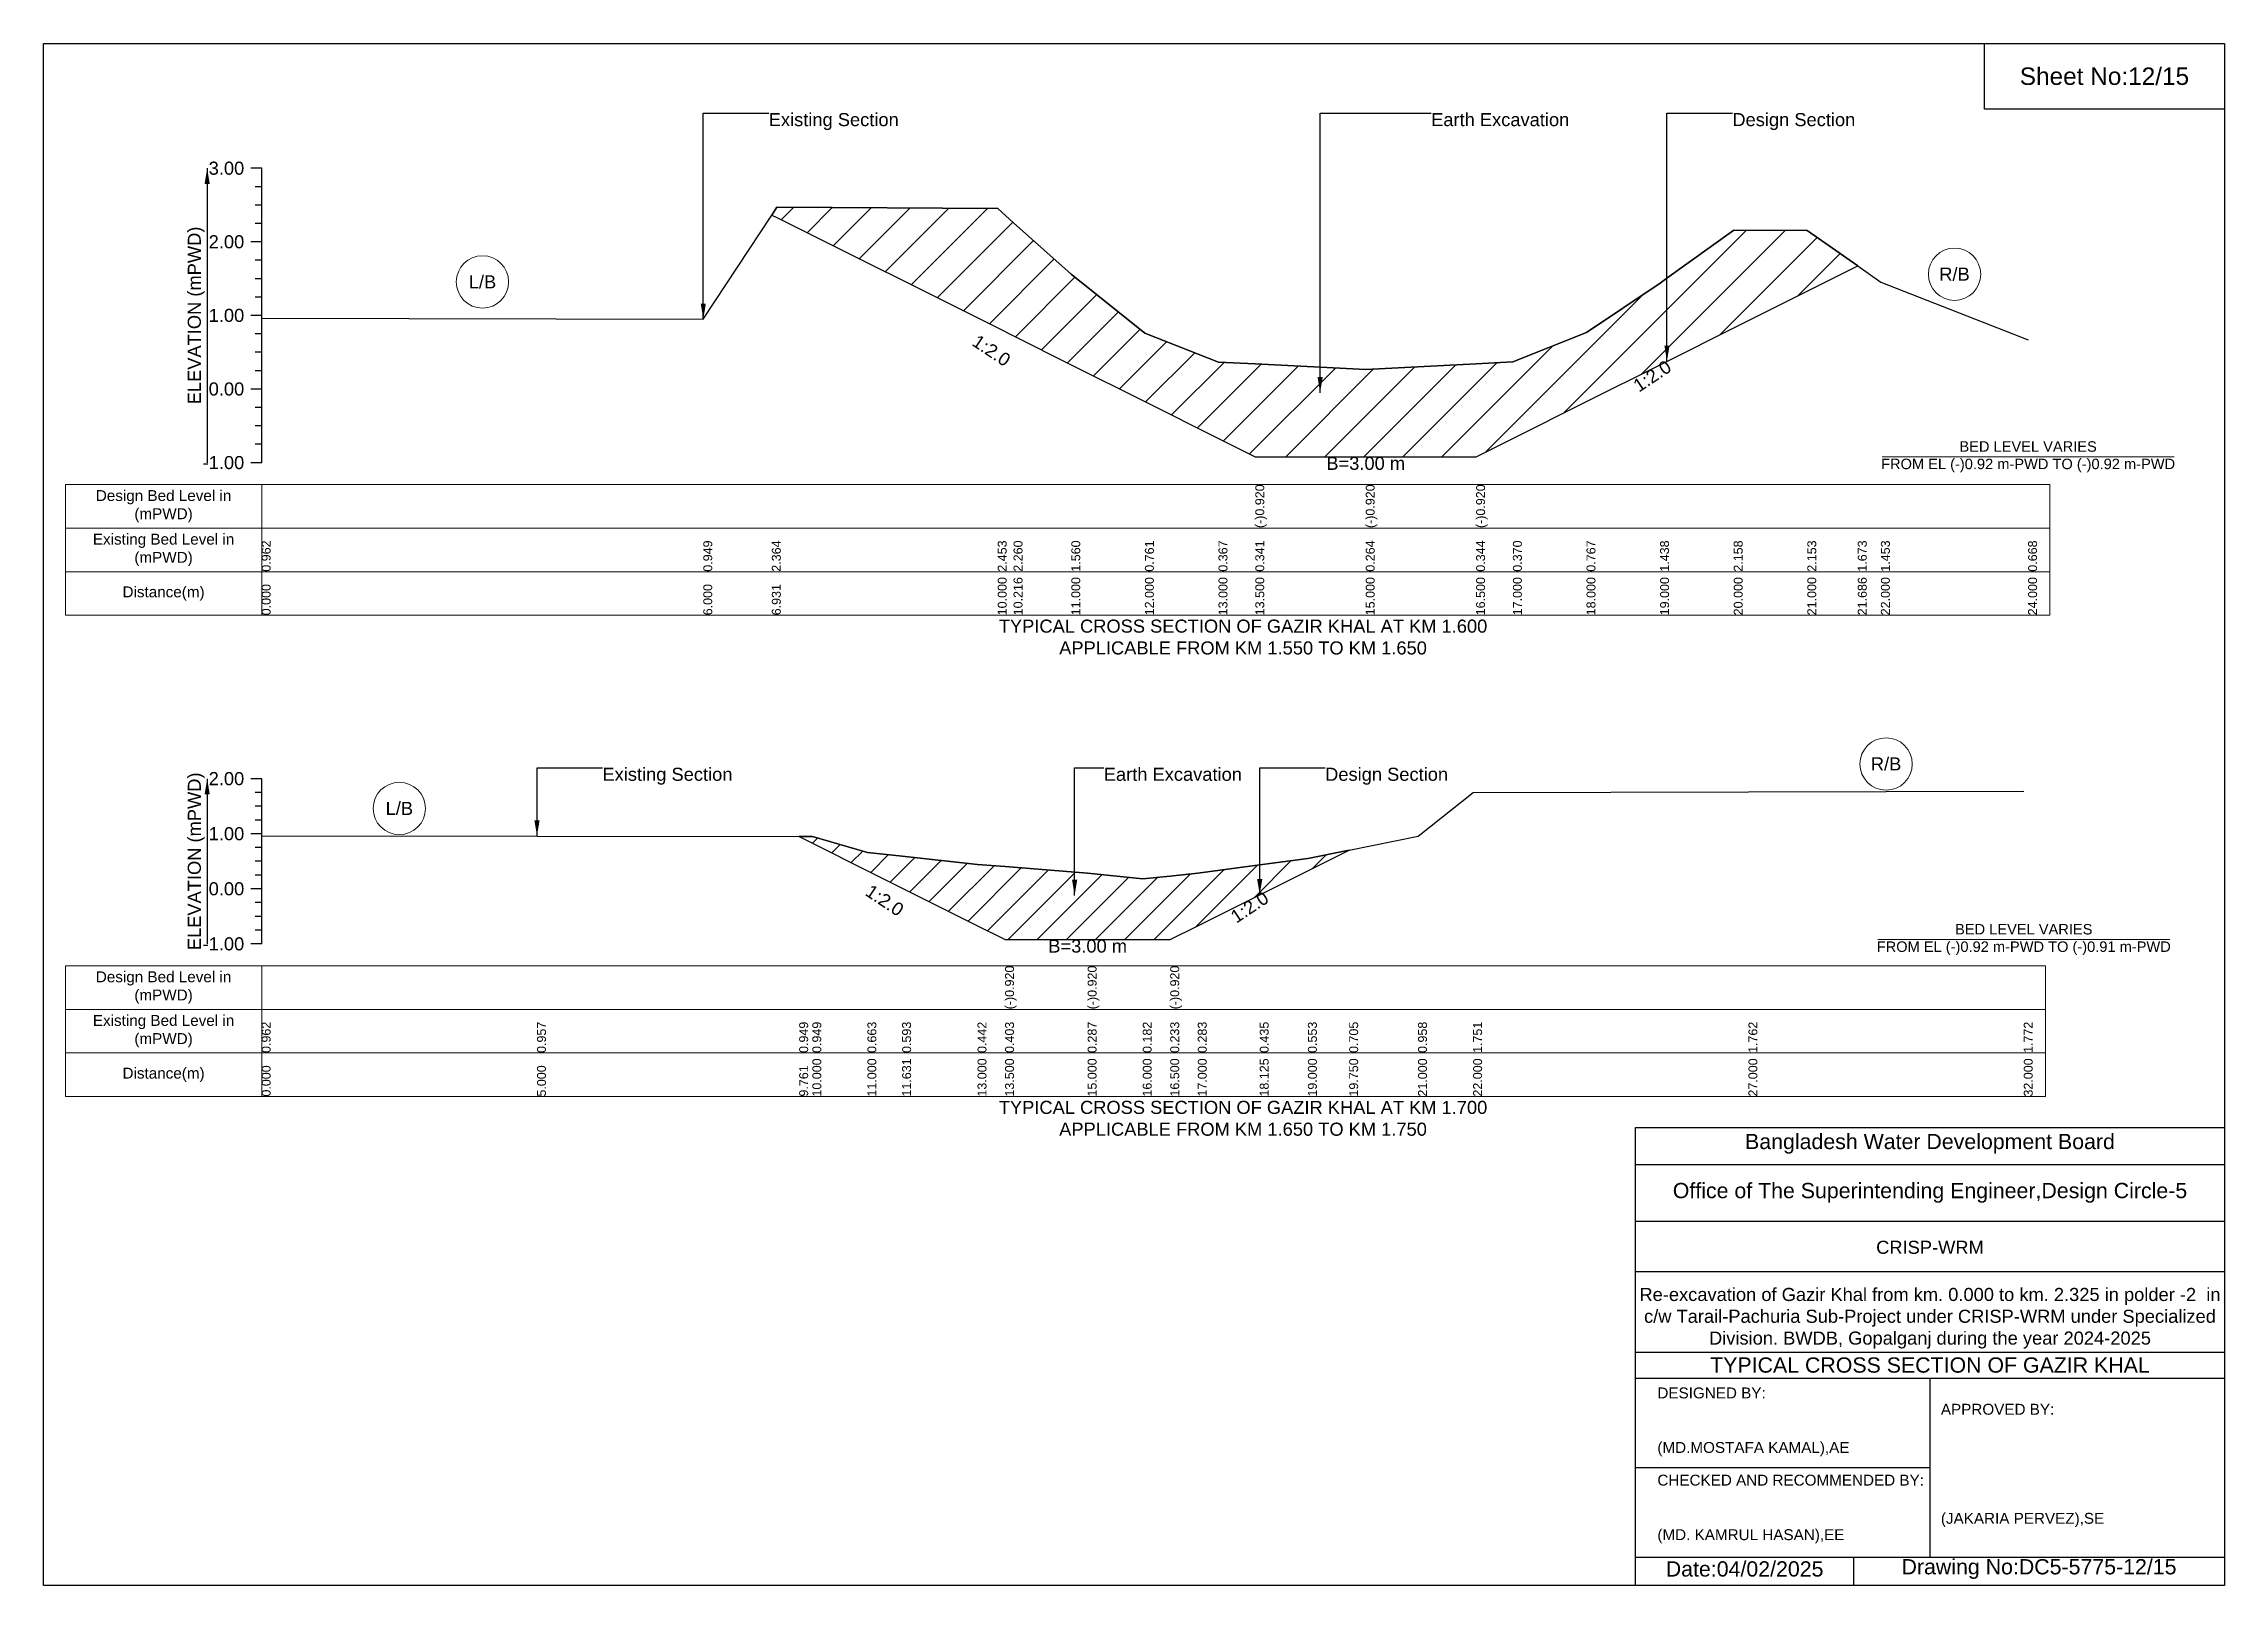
# Model space of a CAD drawing. Header units: inches. Extents: x 91000 to 258000, y -5656 to 9994.
# Drawn here: x 210000 to 218000, y -5656 to 0 of the extents above; entities that cross this region are included whole.
import ezdxf

# ---------------------------------------------------------------- set-up
doc = ezdxf.new("R2010")
doc.units = ezdxf.units.IN
doc.header["$LTSCALE"] = 7
doc.header["$MEASUREMENT"] = 0
for name, color, linetype, lineweight in [('Cross section Data Border', 7, 'Continuous', 9), ('Cross Section Labels', 7, 'Continuous', 9), ('Existing_Bed_Level for Xsection', 7, 'Continuous', 25)]:
    doc.layers.add(name, color=color, linetype=linetype, lineweight=lineweight)
doc.styles.get("Standard").update_dxf_attribs({"font": 'arial.ttf'})
doc.dimstyles.get("Standard").update_dxf_attribs({"dimtxt": 0.18, "dimasz": 0.18, "dimexe": 0.18, "dimexo": 0.0625, "dimgap": 0.09, "dimtad": 0, "dimtih": 1, "dimtoh": 1, "dimdec": 4, "dimzin": 0, "dimdsep": 46, "dimtxsty": 'Standard', "dimcen": 0.09, "dimadec": 0, "dimazin": 0, "dimtfac": 1, "dimtdec": 4, "dimtofl": 0, "dimtmove": 0, "dimatfit": 3, "dimfxl": 1, "dimtolj": 1, "dimtzin": 0, "dimarcsym": 0})

msp = doc.modelspace()

# ---------------------------------------------------------------- texts
at = {"attachment_point": 5}
for s, insert, char_height in [('Sheet No:12/15', (217560, -120), 64), ('Bangladesh Water Development Board', (216920, -4036), 56), ('Office of The Superintending Engineer,Design Circle-5', (216920, -4216), 56)]:
    msp.add_mtext(s, dxfattribs=dict(at, insert=insert, char_height=char_height))
for s, insert, char_height, width, attachment_point in [('CRISP-WRM', (216920, -4416), 48, 2240, 5), ('Re-excavation of Gazir Khal from km. 0.000 to km. 2.325 in polder -2  in c/w Tarail-Pachuria Sub-Project under CRISP-WRM under Specialized Division. BWDB, Gopalganj during the year 2024-2025', (216920, -4676), 48, 2160, 5), ('TYPICAL CROSS SECTION OF GAZIR KHAL', (216920, -4848), 56, 2240, 5), ('DESIGNED BY:^J^J^J(MD.MOSTAFA KAMAL),AE', (215920, -5056), 40, 1120, 4), ('APPROVED BY:^J^J^J^J^J^J(JAKARIA PERVEZ),SE', (216960, -5216), 40, 1120, 4), ('CHECKED AND RECOMMENDED BY:^J^J^J(MD. KAMRUL HASAN),EE', (215920, -5376), 40, 1120, 4), ('Date:04/02/2025', (216240, -5596), 56, 1120, 5), ('Drawing No:DC5-5775-12/15', (217320, -5596), 56, 1760, 5)]:
    msp.add_mtext(s, dxfattribs=dict(insert=insert, char_height=char_height, width=width, attachment_point=attachment_point))
at = {"layer": 'Cross section Data Border', "char_height": 40, "width": 640, "attachment_point": 5}
for s, insert in [('Design Bed Level in (mPWD)', (210440, -1697.3)), ('Existing Bed Level in (mPWD)', (210440, -1857.3)), ('Distance(m)', (210440, -2017.3)), ('Design Bed Level in (mPWD)', (210440, -3462.8)), ('Existing Bed Level in (mPWD)', (210440, -3622.8)), ('Distance(m)', (210440, -3782.8))]:
    msp.add_mtext(s, dxfattribs=dict(at, insert=insert))
at = {"layer": 'Cross Section Labels'}
for s, insert, char_height, attachment_point in [('Existing Section', (212660, -254.8), 48, 1), ('Earth Excavation', (215090, -254.8), 48, 1), ('Design Section', (216195.1, -254.8), 48, 1), ('L/B', (211610, -874.3), 48, 5), ('R/B', (217010, -845.9), 48, 5), ('B=3.00 m', (214850, -1515.7), 48, 2), ('BED LEVEL VARIES ^JFROM EL (-)0.92 m-PWD TO (-)0.92 m-PWD', (217280, -1515.7), 38.4, 5), ('TYPICAL CROSS SECTION OF GAZIR KHAL AT KM 1.600^JAPPLICABLE FROM KM 1.550 TO KM 1.650', (214400, -2177.3), 48, 5), ('R/B', (216759, -2642.8), 48, 5), ('Existing Section', (212050, -2656.4), 48, 1), ('Earth Excavation', (213889.1, -2656.4), 48, 1), ('Design Section', (214701.2, -2656.4), 48, 1), ('L/B', (211305, -2805.9), 48, 5), ('BED LEVEL VARIES ^JFROM EL (-)0.92 m-PWD TO (-)0.91 m-PWD', (217264, -3286.6), 38.4, 5), ('B=3.00 m', (213830, -3286.6), 48, 2), ('TYPICAL CROSS SECTION OF GAZIR KHAL AT KM 1.700^JAPPLICABLE FROM KM 1.650 TO KM 1.750', (214400, -3942.8), 48, 5)]:
    msp.add_mtext(s, dxfattribs=dict(at, insert=insert, char_height=char_height, attachment_point=attachment_point))
at = {"layer": 'Cross Section Labels', "char_height": 48, "attachment_point": 2}
for insert, rotation in [((213490.7, -1106), 326.30993), ((215887.6, -1199.4), 33.69007), ((213098.9, -3123), 326.30993), ((214410.7, -3147.8), 33.69007)]:
    msp.add_mtext('1:2.0', dxfattribs=dict(at, insert=insert, rotation=rotation))
at = {"layer": 'Existing_Bed_Level for Xsection', "char_height": 48, "attachment_point": 6}
for s, insert in [('3.00', (210736, -457.3)), ('2.00', (210736, -727.3)), ('1.00', (210736, -997.3)), ('0.00', (210736, -1267.3)), ('-1.00', (210736, -1537.3)), ('2.00', (210736, -2696.8)), ('1.00', (210736, -2898.8)), ('0.00', (210736, -3100.8)), ('-1.00', (210736, -3302.8))]:
    msp.add_mtext(s, dxfattribs=dict(at, insert=insert))
at = {"layer": 'Existing_Bed_Level for Xsection', "rotation": 90}
for s, insert, char_height, attachment_point in [('ELEVATION (mPWD)', (210560, -997.3), 48, 5), ('(-)0.920', (214445, -1777.3), 32.8, 1), ('(-)0.920', (214850, -1777.3), 32.8, 1), ('(-)0.920', (215255, -1777.3), 32.8, 1), ('0.962', (210800, -1937.3), 32.8, 1), ('0.949', (212420, -1937.3), 32.8, 1), ('2.364', (212671.4, -1937.3), 32.8, 1), ('2.453', (213500, -1937.3), 32.8, 1), ('2.260', (213558.2, -1937.3), 32.8, 1), ('1.560', (213770, -1937.3), 32.8, 1), ('0.761', (214040, -1937.3), 32.8, 1), ('0.367', (214310, -1937.3), 32.8, 1), ('0.341', (214445, -1937.3), 32.8, 1), ('0.264', (214850, -1937.3), 32.8, 1), ('0.344', (215255, -1937.3), 32.8, 1), ('0.370', (215390, -1937.3), 32.8, 1), ('0.767', (215660, -1937.3), 32.8, 1), ('1.438', (215930, -1937.3), 32.8, 1), ('2.158', (216200, -1937.3), 32.8, 1), ('2.153', (216470, -1937.3), 32.8, 1), ('1.673', (216655.2, -1937.3), 32.8, 1), ('1.453', (216740, -1937.3), 32.8, 1), ('0.668', (217280, -1937.3), 32.8, 1), ('0.000', (210800, -2097.3), 32.8, 1), ('6.000', (212420, -2097.3), 32.8, 1), ('6.931', (212671.4, -2097.3), 32.8, 1), ('10.000', (213500, -2097.3), 32.8, 1), ('10.216', (213558.2, -2097.3), 32.8, 1), ('11.000', (213770, -2097.3), 32.8, 1), ('12.000', (214040, -2097.3), 32.8, 1), ('13.000', (214310, -2097.3), 32.8, 1), ('13.500', (214445, -2097.3), 32.8, 1), ('15.000', (214850, -2097.3), 32.8, 1), ('16.500', (215255, -2097.3), 32.8, 1), ('17.000', (215390, -2097.3), 32.8, 1), ('18.000', (215660, -2097.3), 32.8, 1), ('19.000', (215930, -2097.3), 32.8, 1), ('20.000', (216200, -2097.3), 32.8, 1), ('21.000', (216470, -2097.3), 32.8, 1), ('21.686', (216655.2, -2097.3), 32.8, 1), ('22.000', (216740, -2097.3), 32.8, 1), ('24.000', (217280, -2097.3), 32.8, 1), ('ELEVATION (mPWD)', (210560, -2999.8), 48, 5), ('(-)0.920', (213527, -3542.8), 32.8, 1), ('(-)0.920', (213830, -3542.8), 32.8, 1), ('(-)0.920', (214133, -3542.8), 32.8, 1), ('0.962', (210800, -3702.8), 32.8, 1), ('0.957', (211810, -3702.8), 32.8, 1), ('0.949', (212771.8, -3702.8), 32.8, 1), ('0.949', (212820, -3702.8), 32.8, 1), ('0.663', (213022, -3702.8), 32.8, 1), ('0.593', (213149.4, -3702.8), 32.8, 1), ('0.442', (213426, -3702.8), 32.8, 1), ('0.403', (213527, -3702.8), 32.8, 1), ('0.287', (213830, -3702.8), 32.8, 1), ('0.182', (214032, -3702.8), 32.8, 1), ('0.233', (214133, -3702.8), 32.8, 1), ('0.283', (214234, -3702.8), 32.8, 1), ('0.435', (214461.2, -3702.8), 32.8, 1), ('0.553', (214638, -3702.8), 32.8, 1), ('0.705', (214789.4, -3702.8), 32.8, 1), ('0.958', (215042, -3702.8), 32.8, 1), ('1.751', (215244, -3702.8), 32.8, 1), ('1.762', (216254, -3702.8), 32.8, 1), ('1.772', (217264, -3702.8), 32.8, 1), ('0.000', (210800, -3862.8), 32.8, 1), ('5.000', (211810, -3862.8), 32.8, 1), ('9.761', (212771.8, -3862.8), 32.8, 1), ('10.000', (212820, -3862.8), 32.8, 1), ('11.000', (213022, -3862.8), 32.8, 1), ('11.631', (213149.4, -3862.8), 32.8, 1), ('13.000', (213426, -3862.8), 32.8, 1), ('13.500', (213527, -3862.8), 32.8, 1), ('15.000', (213830, -3862.8), 32.8, 1), ('16.000', (214032, -3862.8), 32.8, 1), ('16.500', (214133, -3862.8), 32.8, 1), ('17.000', (214234, -3862.8), 32.8, 1), ('18.125', (214461.2, -3862.8), 32.8, 1), ('19.000', (214638, -3862.8), 32.8, 1), ('19.750', (214789.4, -3862.8), 32.8, 1), ('21.000', (215042, -3862.8), 32.8, 1), ('22.000', (215244, -3862.8), 32.8, 1), ('27.000', (216254, -3862.8), 32.8, 1), ('32.000', (217264, -3862.8), 32.8, 1)]:
    msp.add_mtext(s, dxfattribs=dict(at, insert=insert, char_height=char_height, attachment_point=attachment_point))

# ---------------------------------------------------------------- hatches: boundary and pattern name
at = {"layer": 'Existing_Bed_Level for Xsection'}
h = msp.add_hatch(dxfattribs=at)
h.set_pattern_fill('ANSI31', color=256, scale=810, style=0)
h.paths.add_polyline_path([(212671.4, -628.9), (212690, -638.2), (213500, -1043.2), (213558.2, -1072.3), (213770, -1178.2), (214040, -1313.2), (214310, -1448.2), (214445, -1515.7), (214850, -1515.7), (215255, -1515.7), (215390, -1448.2), (215660, -1313.2), (215930, -1178.2), (215955.1, -1165.6), (216200, -1043.2), (216470, -908.2), (216655.2, -815.6), (216470, -686), (216200, -684.6), (215955.1, -861), (215930, -879), (215660, -1060.2), (215390, -1167.4), (215255, -1174.5), (214850, -1196), (214445, -1175.1), (214310, -1168.2), (214040, -1061.8), (213770, -846.1), (213558.2, -657), (213500, -605), (212690, -600.6)])
h = msp.add_hatch(dxfattribs=at)
h.set_pattern_fill('ANSI31', color=256, scale=606, style=0)
h.paths.add_polyline_path([(212771.8, -2909), (212820, -2933.1), (213022, -3034.1), (213149.4, -3097.8), (213426, -3236.1), (213527, -3286.6), (213830, -3286.6), (214032, -3286.6), (214133, -3286.6), (214234, -3236.1), (214461.2, -3122.5), (214638, -3034.1), (214789.4, -2958.4), (214638, -2989.1), (214461.2, -3012.9), (214234, -3043.6), (214133, -3053.8), (214032, -3064), (213830, -3042.8), (213527, -3019.3), (213426, -3011.5), (213149.4, -2980.9), (213022, -2966.8), (212820, -2909.1)])

# ---------------------------------------------------------------- linework, layer by layer
for points in [[(210000, 0), (218000, 0), (218000, -5656), (210000, -5656)], [(217120, 0), (218000, 0), (218000, -240), (217120, -240)]]:
    msp.add_lwpolyline(points, close=True)
for points in [[(215840, -5656), (215840, -3976), (218000, -3976)], [(215840, -4112), (218000, -4112)], [(215840, -4320), (218000, -4320)], [(215840, -4504), (218000, -4504)], [(215840, -4800), (218000, -4800)], [(215840, -4896), (218000, -4896)], [(216920, -4896), (216920, -5552)], [(215840, -5224), (216920, -5224)], [(215840, -5552), (218000, -5552)], [(216640, -5552), (216640, -5656)]]:
    msp.add_lwpolyline(points)
at = {"layer": 'Cross section Data Border'}
for points in [[(210080, -1617.3), (217360, -1617.3), (217360, -2097.3), (210080, -2097.3)], [(210080, -3382.8), (217344, -3382.8), (217344, -3862.8), (210080, -3862.8)]]:
    msp.add_lwpolyline(points, close=True, dxfattribs=at)
for points in [[(210800, -1617.3), (210800, -2097.3)], [(210080, -1777.3), (217360, -1777.3)], [(210080, -1937.3), (217360, -1937.3)], [(210800, -3382.8), (210800, -3862.8)], [(210080, -3542.8), (217344, -3542.8)], [(210080, -3702.8), (217344, -3702.8)]]:
    msp.add_lwpolyline(points, dxfattribs=at)
at = {"layer": 'Cross Section Labels'}
for points in [[(216744.2, -1515.7), (217815.8, -1515.7)], [(216728.2, -3286.6), (217799.8, -3286.6)]]:
    msp.add_lwpolyline(points, dxfattribs=at)
for centre in [(211610, -874.3), (217010, -845.9), (216759, -2642.8), (211305, -2805.9)]:
    msp.add_circle(centre, 96, dxfattribs=at)
at = {"layer": 'Existing_Bed_Level for Xsection'}
for points in [[(210800, -457.3), (210760, -457.3)], [(210800, -1537.3), (210800, -1267.3), (210800, -997.3), (210800, -727.3), (210800, -457.3)], [(210800, -524.8), (210776, -524.8)], [(210800, -592.3), (210776, -592.3)], [(210800, -1007.5), (212420, -1011), (212671.4, -628.9), (212690, -600.6), (213500, -605), (213558.2, -657), (213770, -846.1), (214040, -1061.8), (214310, -1168.2), (214445, -1175.1), (214445, -1175.1), (214850, -1196), (214850, -1196), (215255, -1174.5), (215255, -1174.5), (215390, -1167.4), (215660, -1060.2), (215930, -879), (215955.1, -861), (216200, -684.6), (216470, -686), (216655.2, -815.6), (216740, -875), (217280, -1086.9)], [(210800, -659.8), (210776, -659.8)], [(210800, -727.3), (210760, -727.3)], [(210800, -794.8), (210776, -794.8)], [(210800, -862.3), (210776, -862.3)], [(210800, -929.8), (210776, -929.8)], [(210800, -997.3), (210760, -997.3)], [(210800, -1064.8), (210776, -1064.8)], [(210800, -1132.3), (210776, -1132.3)], [(210800, -1199.8), (210776, -1199.8)], [(210800, -1267.3), (210760, -1267.3)], [(210800, -1334.8), (210776, -1334.8)], [(210800, -1402.3), (210776, -1402.3)], [(210800, -1469.8), (210776, -1469.8)], [(210800, -1537.3), (210760, -1537.3)], [(210800, -2696.8), (210760, -2696.8)], [(210800, -3302.8), (210800, -3100.8), (210800, -2898.8), (210800, -2696.8)], [(210800, -2747.3), (210776, -2747.3)], [(210800, -2797.8), (210776, -2797.8)], [(210800, -2906.4), (211810, -2907.4), (212771.8, -2909), (212820, -2909.1), (213022, -2966.8), (213149.4, -2980.9), (213426, -3011.5), (213527, -3019.3), (213527, -3019.3), (213830, -3042.8), (213830, -3042.8), (214032, -3064), (214133, -3053.8), (214133, -3053.8), (214234, -3043.6), (214461.2, -3012.9), (214638, -2989.1), (214789.4, -2958.4), (215042, -2907.2), (215244, -2747.1), (216254, -2744.8), (217264, -2742.8)], [(210800, -2848.3), (210776, -2848.3)], [(210800, -2898.8), (210760, -2898.8)], [(210800, -2949.3), (210776, -2949.3)], [(210800, -2999.8), (210776, -2999.8)], [(210800, -3100.8), (210760, -3100.8)], [(210800, -3050.3), (210776, -3050.3)], [(210800, -3151.3), (210776, -3151.3)], [(210800, -3201.8), (210776, -3201.8)], [(210800, -3252.3), (210776, -3252.3)], [(210800, -3302.8), (210760, -3302.8)]]:
    msp.add_lwpolyline(points, dxfattribs=at)
for points in [[(212671.4, -628.9), (212671.4, -628.9), (212690, -638.2), (213500, -1043.2), (213558.2, -1072.3), (213770, -1178.2), (214040, -1313.2), (214310, -1448.2), (214445, -1515.7), (214445, -1515.7), (214850, -1515.7), (214850, -1515.7), (215255, -1515.7), (215255, -1515.7), (215390, -1448.2), (215660, -1313.2), (215930, -1178.2), (215955.1, -1165.6), (216200, -1043.2), (216470, -908.2), (216655.2, -815.6), (216470, -686), (216200, -684.6), (215955.1, -861), (215930, -879), (215660, -1060.2), (215390, -1167.4), (215255, -1174.5), (215255, -1174.5), (214850, -1196), (214850, -1196), (214445, -1175.1), (214445, -1175.1), (214310, -1168.2), (214040, -1061.8), (213770, -846.1), (213558.2, -657), (213500, -605), (212690, -600.6), (212671.4, -628.9)], [(212771.8, -2909), (212820, -2933.1), (213022, -3034.1), (213149.4, -3097.8), (213426, -3236.1), (213527, -3286.6), (213527, -3286.6), (213830, -3286.6), (213830, -3286.6), (214032, -3286.6), (214133, -3286.6), (214133, -3286.6), (214234, -3236.1), (214461.2, -3122.5), (214638, -3034.1), (214789.4, -2958.4), (214789.4, -2958.4), (214789.4, -2958.4), (214638, -2989.1), (214461.2, -3012.9), (214234, -3043.6), (214133, -3053.8), (214133, -3053.8), (214032, -3064), (213830, -3042.8), (213830, -3042.8), (213527, -3019.3), (213527, -3019.3), (213426, -3011.5), (213149.4, -2980.9), (213022, -2966.8), (212820, -2909.1)]]:
    msp.add_lwpolyline(points, close=True, dxfattribs=at)

msp.set_redraw_order([(e.dxf.handle, doc.entitydb.next_handle()) for e in msp.query("TEXT MTEXT ATTDEF DIMENSION ARC_DIMENSION")])  # texts and dimensions are drawn at this point

# ---------------------------------------------------------------- leaders
at = {"layer": 'Cross Section Labels', "annotation_type": 0, "has_hookline": 1, "hookline_direction": 0}
for points, text_width in [([(212420, -1011), (212420, -254.8), (212659.9, -254.8)], 467.2), ([(214682.8, -1280.8), (214682.8, -254.8), (215089.9, -254.8)], 497), ([(215955.1, -1165.6), (215955.1, -254.8), (216195, -254.8)], 441.2), ([(211810, -2907.4), (211810, -2656.4), (212049.9, -2656.4)], 467.2), ([(213782.2, -3125.1), (213782.2, -2656.4), (213889, -2656.4)], 497), ([(214461.2, -3122.5), (214461.2, -2656.4), (214701.1, -2656.4)], 441.2)]:
    msp.add_leader(points, dimstyle='Standard', override={"dimasz": 57.6}, dxfattribs=dict(at, text_width=text_width))
at = {"layer": 'Existing_Bed_Level for Xsection'}
for points in [[(210600, -457.3), (210600, -1537.3)], [(210600, -2696.8), (210600, -3302.8)]]:
    msp.add_leader(points, dimstyle='Standard', override={"dimasz": 57.6}, dxfattribs=at)

doc.saveas('drawing.dxf')
